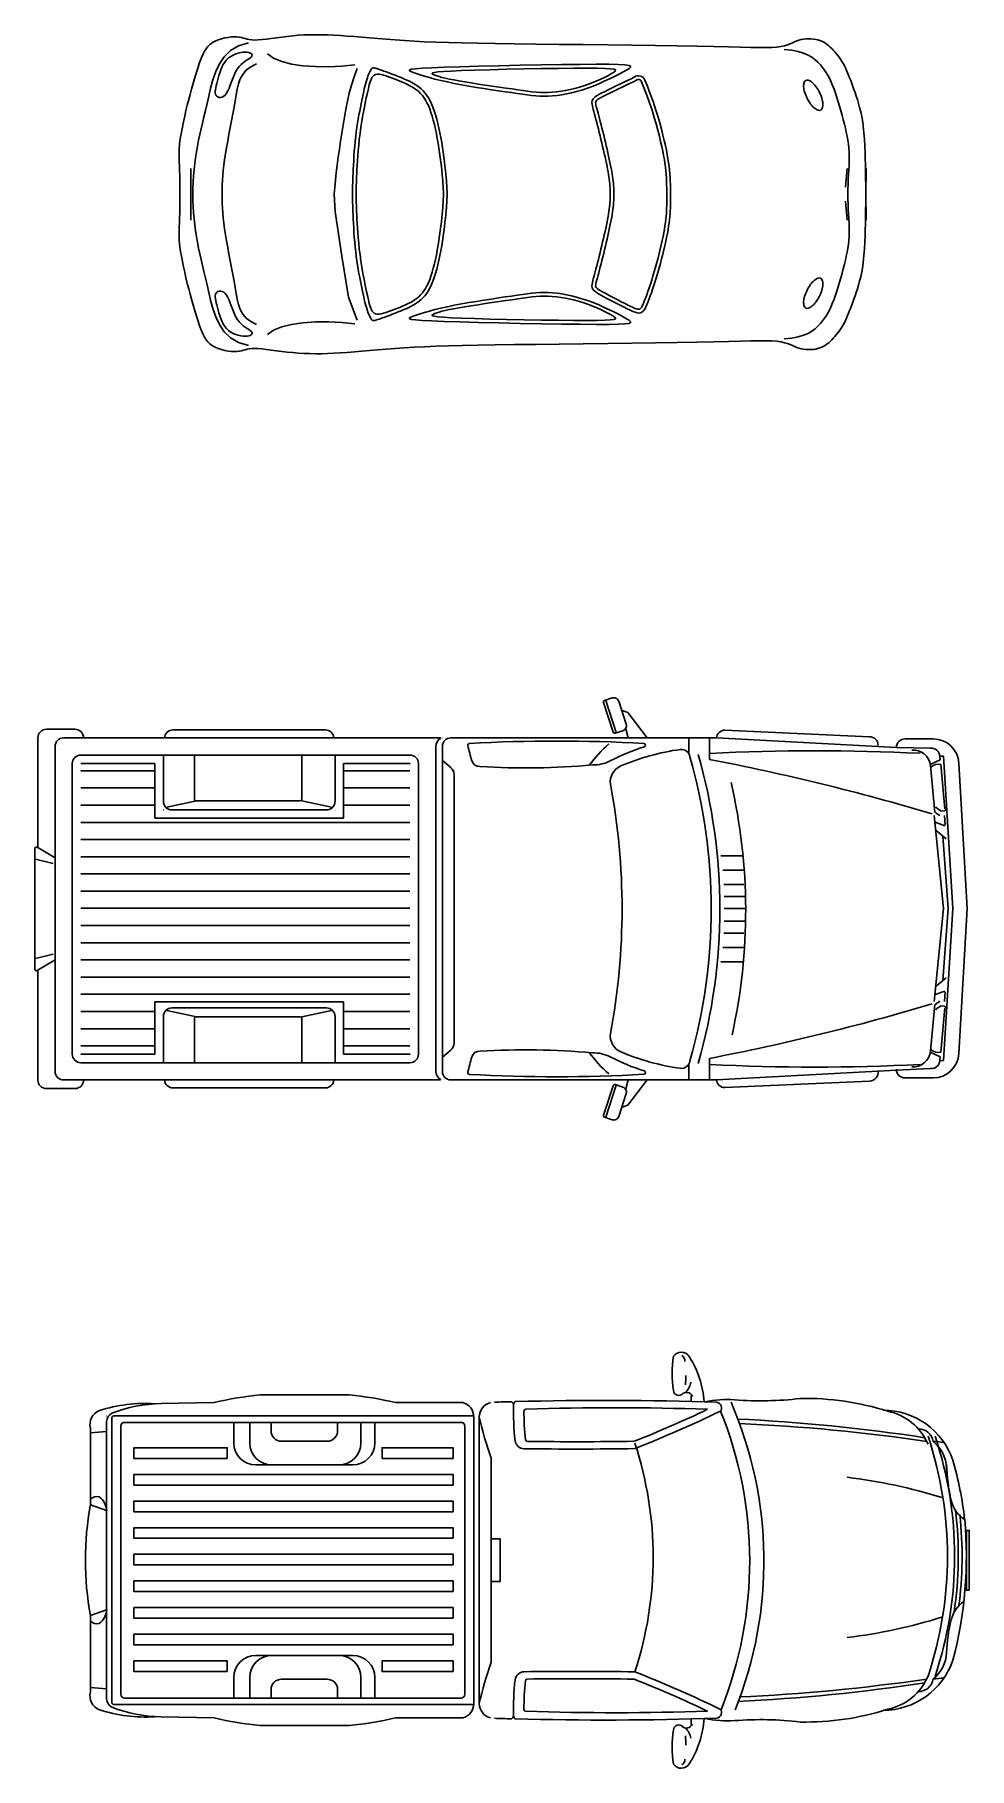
# Model space of a CAD drawing. Extents: x 26.77 to 31.84, y -78.43 to -69.01.
import ezdxf

# ---------------------------------------------------------------- set-up
doc = ezdxf.new("R2010")
doc.units = 0
doc.layers.get('0').update_dxf_attribs({"linetype": 'CONTINUOUS'})

# ---------------------------------------------------------------- blocks, each defined once
blk = doc.blocks.new('*X1')
at = {"color": 0}
for p, q in [((347.25, 34), (351.11, 34)), ((362.09, 34), (366.39, 34)), ((347.25, 33), (351.11, 33)), ((362.09, 33), (366.39, 33)), ((347.25, 32), (351.11, 32)), ((362.09, 32), (366.39, 32)), ((347.25, 31), (366.39, 31)), ((347.25, 30), (366.39, 30)), ((347.25, 29), (366.39, 29)), ((347.25, 28), (366.39, 28)), ((347.25, 27), (366.39, 27)), ((347.25, 26), (366.39, 26)), ((347.25, 25), (366.39, 25)), ((347.25, 24), (366.39, 24)), ((347.25, 23), (366.39, 23)), ((347.25, 22), (366.39, 22)), ((347.25, 21), (366.39, 21)), ((347.25, 20), (351.11, 20)), ((362.09, 20), (366.39, 20)), ((347.25, 19), (351.11, 19)), ((362.09, 19), (366.39, 19)), ((347.25, 18), (351.11, 18)), ((362.09, 18), (366.39, 18))]:
    blk.add_line(p, q, dxfattribs=at)

msp = doc.modelspace()

# ---------------------------------------------------------------- linework, layer by layer
at = {"color": 0, "linetype": 'CONTINUOUS'}
for p, q in [((27.6138, -69.735), (27.6138, -69.8755)), ((31.168, -69.8372), (31.1787, -69.735)), ((27.6138, -70.016), (27.6138, -69.8755)), ((28.3977, -69.97), (28.3926, -69.8755)), ((28.4333, -70.2127), (28.3977, -69.97)), ((31.168, -69.9138), (31.1787, -70.016)), ((28.469, -70.4355), (28.4333, -70.2127)), ((28.5165, -70.5594), (28.469, -70.4355))]:
    msp.add_line(p, q, dxfattribs=at)
at = {"color": 0}
for p, q in [((29.8604, -72.626), (29.9018, -72.6126)), ((29.9066, -72.7975), (29.8544, -72.6378)), ((29.8664, -72.6263), (29.9228, -72.7998)), ((29.9555, -72.681), (29.9866, -72.6913)), ((29.9866, -72.6913), (30.0914, -72.8296)), ((26.9839, -72.7823), (26.8291, -72.7823)), ((27.5161, -72.7854), (28.344, -72.7854)), ((29.9594, -72.7902), (29.9184, -72.8035)), ((29.9879, -72.8296), (29.9762, -72.7805)), ((31.2996, -72.8232), (30.5141, -72.7874)), ((26.7824, -72.829), (26.7824, -73.4259)), ((26.8758, -72.8758), (26.8758, -74.6411)), ((28.9686, -72.829), (26.9226, -72.829)), ((27.0307, -72.829), (27.0307, -72.829)), ((28.9432, -72.8758), (28.9432, -74.6411)), ((28.9686, -72.8322), (28.9686, -72.829)), ((28.9794, -72.8759), (28.9794, -74.641)), ((30.4676, -72.8291), (29.0261, -72.8291)), ((30.3176, -72.8291), (30.3176, -72.9166)), ((30.4295, -72.8291), (30.4295, -72.9463)), ((31.4456, -72.8814), (30.4676, -72.8291)), ((31.4456, -72.8814), (31.6313, -72.886)), ((31.4923, -72.8347), (31.6447, -72.8347)), ((31.7455, -72.8754), (31.7455, -72.8754)), ((26.9693, -72.9692), (26.9693, -74.5477)), ((28.803, -72.9225), (27.016, -72.9225)), ((27.4172, -72.9685), (27.016, -72.9685)), ((27.4172, -72.9685), (27.4172, -73.2664)), ((27.464, -72.9225), (27.464, -73.1737)), ((27.6325, -72.9225), (27.6325, -73.1627)), ((28.2155, -72.9225), (28.2155, -73.1627)), ((28.3964, -72.9225), (28.3964, -73.1737)), ((28.8037, -72.9685), (28.4431, -72.9685)), ((28.4431, -72.9685), (28.4431, -73.2664)), ((28.8498, -72.9692), (28.8498, -74.5477)), ((29.0263, -72.9922), (28.9794, -72.9529)), ((31.6536, -73.2342), (31.6302, -72.9799)), ((31.6332, -72.9721), (31.6839, -72.9487)), ((31.7015, -72.9294), (31.6821, -72.9282)), ((31.6839, -72.9487), (31.6821, -72.9282)), ((31.7082, -73.2151), (31.6861, -72.9748)), ((31.7015, -72.9294), (31.7514, -73.7558)), ((31.7845, -72.9667), (31.8305, -73.7558)), ((29.043, -74.4889), (29.043, -73.028)), ((27.6439, -73.1722), (27.4833, -73.2058)), ((28.2061, -73.172), (27.6325, -73.172)), ((28.2164, -73.1722), (28.377, -73.2058)), ((28.4431, -73.2664), (27.4172, -73.2664)), ((28.3497, -73.2204), (27.5107, -73.2204)), ((31.6496, -73.2507), (31.7005, -73.7558)), ((31.6893, -73.2267), (31.6643, -73.2113)), ((31.7051, -73.2252), (31.6893, -73.2267)), ((31.7057, -73.2504), (31.7106, -73.3028)), ((31.7092, -73.3067), (31.6563, -73.2874)), ((31.7158, -73.3782), (31.6605, -73.3332)), ((31.6984, -73.3634), (31.7271, -73.7558)), ((26.7652, -73.4321), (26.7652, -74.0848)), ((26.8758, -73.4813), (26.7793, -73.424)), ((26.8655, -73.5126), (26.77, -73.4882)), ((30.4913, -73.47), (30.6122, -73.47)), ((30.5032, -73.548), (30.6167, -73.548)), ((30.5075, -73.6259), (30.6167, -73.6259)), ((30.5097, -73.6918), (30.6258, -73.6918)), ((30.5097, -73.825), (30.6258, -73.825)), ((30.5104, -73.7558), (30.6267, -73.7558)), ((31.6496, -74.2608), (31.7005, -73.7558)), ((31.6984, -74.1481), (31.7271, -73.7558)), ((31.7015, -74.5821), (31.7514, -73.7558)), ((31.7845, -74.5448), (31.8305, -73.7558)), ((30.5075, -73.891), (30.6167, -73.891)), ((26.8655, -74.0043), (26.77, -74.0287)), ((30.5032, -73.9689), (30.6167, -73.9689)), ((26.8758, -74.0356), (26.7793, -74.0928)), ((26.7824, -74.091), (26.7824, -74.6878)), ((30.4913, -74.0468), (30.6122, -74.0468)), ((31.7092, -74.2048), (31.6563, -74.2241)), ((31.7158, -74.1333), (31.6605, -74.1783)), ((31.7057, -74.2611), (31.7106, -74.2087)), ((28.4431, -74.2628), (27.4172, -74.2628)), ((27.4172, -74.5484), (27.4172, -74.2628)), ((27.6439, -74.3446), (27.4833, -74.311)), ((28.3497, -74.2964), (27.5107, -74.2964)), ((28.2164, -74.3446), (28.377, -74.311)), ((28.4431, -74.5484), (28.4431, -74.2628)), ((31.6536, -74.2774), (31.6302, -74.5316)), ((31.6893, -74.2848), (31.6643, -74.3002)), ((31.7082, -74.2964), (31.6861, -74.5367)), ((31.7051, -74.2863), (31.6893, -74.2848)), ((27.464, -74.5944), (27.464, -74.3431)), ((28.2061, -74.3448), (27.6325, -74.3448)), ((27.6325, -74.5944), (27.6325, -74.3542)), ((28.2155, -74.5944), (28.2155, -74.3542)), ((28.3964, -74.5944), (28.3964, -74.3431)), ((27.4172, -74.5484), (27.016, -74.5484)), ((28.803, -74.5944), (27.016, -74.5944)), ((28.8037, -74.5484), (28.4431, -74.5484)), ((29.0263, -74.5247), (28.9794, -74.564)), ((29.0263, -74.5247), (28.9794, -74.564)), ((30.4295, -74.6877), (30.4295, -74.5706)), ((31.6332, -74.5394), (31.6839, -74.5628)), ((31.6839, -74.5628), (31.6821, -74.5833)), ((31.7015, -74.5821), (31.6821, -74.5833)), ((28.9686, -74.6878), (26.9226, -74.6878)), ((27.0307, -74.6878), (27.0307, -74.6878)), ((28.9686, -74.6847), (28.9686, -74.6878)), ((30.4676, -74.6877), (29.0261, -74.6877)), ((29.9879, -74.6872), (29.9762, -74.7363)), ((29.9866, -74.8255), (30.0914, -74.6872)), ((30.3176, -74.6877), (30.3176, -74.6002)), ((31.4458, -74.634), (30.4676, -74.6877)), ((31.4458, -74.634), (31.6313, -74.6255)), ((31.4923, -74.6768), (31.6447, -74.6768)), ((26.9839, -74.7345), (26.8291, -74.7345)), ((27.5161, -74.7314), (28.344, -74.7314)), ((29.9066, -74.7193), (29.8544, -74.879)), ((29.8664, -74.8906), (29.9228, -74.717)), ((29.9594, -74.7267), (29.9184, -74.7134)), ((31.2996, -74.6937), (30.5141, -74.7294)), ((29.9555, -74.8359), (29.9866, -74.8255)), ((29.8604, -74.8908), (29.9018, -74.9042)), ((27.7399, -76.441), (27.4514, -76.4462)), ((28.4734, -76.3994), (27.9906, -76.3994)), ((29.0899, -76.441), (28.7241, -76.441)), ((27.1561, -78.0509), (27.1561, -76.5416)), ((27.1851, -78.0711), (27.1851, -76.5233)), ((29.1498, -76.5133), (27.1951, -76.5133)), ((27.2331, -78.0261), (27.2331, -76.5675)), ((29.0811, -76.5482), (27.2531, -76.5482)), ((27.8467, -76.5485), (27.8467, -76.6597)), ((27.9338, -76.5485), (27.9338, -76.6597)), ((28.049, -76.5494), (28.049, -76.5942)), ((28.4101, -76.5942), (28.4101, -76.5494)), ((28.5366, -76.6597), (28.5366, -76.5485)), ((28.6124, -76.6597), (28.6124, -76.5485)), ((29.1011, -78.0261), (29.1011, -76.5682)), ((29.1498, -78.0829), (29.1498, -76.5133)), ((29.1799, -78.0759), (29.1799, -76.5185)), ((27.0677, -76.997), (27.0677, -76.5808)), ((27.1561, -76.5976), (27.0677, -76.6043)), ((28.1056, -76.6508), (28.3535, -76.6508)), ((27.9667, -76.7797), (28.4924, -76.7797)), ((27.1561, -77.0271), (27.0677, -76.997)), ((27.1561, -77.5665), (27.0677, -77.5966)), ((27.0677, -78.0136), (27.0677, -77.5966)), ((27.9667, -77.8147), (28.4924, -77.8147)), ((27.8467, -78.0459), (27.8467, -77.9347)), ((27.9338, -78.0459), (27.9338, -77.9347)), ((28.1056, -77.9436), (28.3535, -77.9436)), ((28.5366, -77.9347), (28.5366, -78.0459)), ((28.6124, -77.9347), (28.6124, -78.0459)), ((27.1561, -77.996), (27.0677, -77.9893)), ((29.1498, -78.0811), (27.1951, -78.0811)), ((29.0811, -78.0461), (27.2531, -78.0461)), ((28.049, -78.0449), (28.049, -78.0002)), ((28.4101, -78.0002), (28.4101, -78.0449)), ((27.7399, -78.1534), (27.4514, -78.1482)), ((29.0899, -78.1534), (28.7241, -78.1534)), ((28.4734, -78.195), (27.9906, -78.195))]:
    msp.add_line(p, q, dxfattribs=at)
at = {"color": 0, "linetype": 'CONTINUOUS'}
for points in [[(31.2803, -69.735), (31.2797, -69.8852), (31.278, -70.0053), (31.2753, -70.0995), (31.2717, -70.1718), (31.2675, -70.2263), (31.2626, -70.267), (31.2572, -70.2981), (31.2515, -70.3237), (31.2456, -70.347), (31.2396, -70.3689), (31.2334, -70.3896), (31.2272, -70.409), (31.221, -70.4274), (31.2148, -70.4449), (31.2087, -70.4615), (31.2028, -70.4774), (31.1971, -70.4927), (31.1915, -70.5075), (31.186, -70.5216), (31.1804, -70.5353), (31.1747, -70.5485), (31.1689, -70.5612), (31.1628, -70.5736), (31.1563, -70.5855), (31.1495, -70.5971), (31.1423, -70.6084), (31.1348, -70.6192), (31.127, -70.6296), (31.119, -70.6396), (31.1109, -70.6492), (31.1026, -70.6582), (31.0943, -70.6668), (31.086, -70.6749), (31.0776, -70.6824), (31.0689, -70.6893), (31.06, -70.6956), (31.0506, -70.7012), (31.0408, -70.7062), (31.0303, -70.7104), (31.019, -70.7139), (31.007, -70.7166), (30.9944, -70.7186), (30.9813, -70.7197), (30.968, -70.7199), (30.9546, -70.7193), (30.9414, -70.7178), (30.9285, -70.7154), (30.9161, -70.7121), (30.9044, -70.7079), (30.8928, -70.703), (30.8809, -70.6977), (30.868, -70.6923), (30.8536, -70.687), (30.8372, -70.6822), (30.8181, -70.678), (30.7959, -70.6748), (30.7698, -70.6728), (30.7386, -70.6718), (30.7007, -70.6717), (30.6548, -70.6724), (30.5994, -70.6737), (30.5331, -70.6753), (30.4544, -70.6772), (30.362, -70.6792), (30.255, -70.6811), (30.1363, -70.6829), (30.0093, -70.6847), (29.8774, -70.6864), (29.7441, -70.6881), (29.6129, -70.6897), (29.4872, -70.6913), (29.3705, -70.6929), (29.2654, -70.6945), (29.1716, -70.6962), (29.0876, -70.6979), (29.0124, -70.6998), (28.9446, -70.7019), (28.8829, -70.7043), (28.8261, -70.7069), (28.773, -70.7099), (28.7225, -70.7133), (28.6742, -70.717), (28.6281, -70.7208), (28.5841, -70.7246), (28.5419, -70.7283), (28.5016, -70.7318), (28.4629, -70.7349), (28.4258, -70.7376), (28.3901, -70.7397), (28.3556, -70.7412), (28.3223, -70.742), (28.2899, -70.7422), (28.2583, -70.7418), (28.2273, -70.7407), (28.1967, -70.7389), (28.1664, -70.7364), (28.1363, -70.7332), (28.1067, -70.7295), (28.0779, -70.7257), (28.0503, -70.722), (28.0244, -70.7186), (28.0004, -70.7158), (27.9788, -70.7139), (27.9599, -70.7132), (27.9439, -70.7137), (27.9304, -70.7154), (27.9187, -70.7178), (27.9081, -70.7207), (27.8979, -70.7237), (27.8876, -70.7265), (27.8764, -70.7288), (27.8638, -70.7302), (27.8491, -70.7306), (27.8329, -70.7298), (27.8155, -70.7277), (27.7975, -70.7245), (27.7795, -70.72), (27.7619, -70.7142), (27.7454, -70.7072), (27.7303, -70.6989), (27.7172, -70.6892), (27.7058, -70.6783), (27.696, -70.666), (27.6873, -70.6524), (27.6795, -70.6375), (27.6724, -70.6213), (27.6657, -70.6038), (27.6591, -70.585), (27.6523, -70.5648), (27.6453, -70.5434), (27.6383, -70.5207), (27.6311, -70.4967), (27.6238, -70.4716), (27.6164, -70.4453), (27.609, -70.4179), (27.6016, -70.3893), (27.5942, -70.3598), (27.587, -70.3296), (27.58, -70.2994), (27.5734, -70.2695), (27.5674, -70.2406), (27.5621, -70.213), (27.5576, -70.1874), (27.5541, -70.1641), (27.5516, -70.1434), (27.5501, -70.1248), (27.5494, -70.1073), (27.5494, -70.09), (27.5497, -70.0721), (27.5504, -70.0527), (27.5512, -70.0309), (27.5521, -70.0058), (27.5527, -69.9769), (27.5532, -69.945), (27.5535, -69.9109), (27.5536, -69.8759), (27.5535, -69.8408), (27.5532, -69.8067), (27.5527, -69.7747), (27.5521, -69.7458), (27.5513, -69.7207), (27.5505, -69.6988), (27.5498, -69.6794), (27.5494, -69.6614), (27.5495, -69.6441), (27.5502, -69.6265), (27.5517, -69.6078), (27.5541, -69.5871), (27.5576, -69.5637), (27.5621, -69.5381), (27.5674, -69.5105), (27.5734, -69.4815), (27.58, -69.4517), (27.587, -69.4214), (27.5942, -69.3913), (27.6016, -69.3617), (27.609, -69.3332), (27.6164, -69.3057), (27.6238, -69.2794), (27.6311, -69.2543), (27.6383, -69.2304), (27.6453, -69.2077), (27.6523, -69.1862), (27.6591, -69.1661), (27.6657, -69.1472), (27.6724, -69.1297), (27.6795, -69.1135), (27.6873, -69.0986), (27.696, -69.085), (27.7058, -69.0728), (27.7172, -69.0618), (27.7303, -69.0522), (27.7454, -69.0438), (27.7619, -69.0368), (27.7795, -69.0311), (27.7975, -69.0266), (27.8155, -69.0233), (27.8329, -69.0213), (27.8491, -69.0205), (27.8638, -69.0208), (27.8764, -69.0222), (27.8876, -69.0245), (27.8979, -69.0273), (27.9081, -69.0303), (27.9187, -69.0332), (27.9304, -69.0356), (27.9439, -69.0373), (27.9599, -69.0379), (27.9788, -69.0371), (28.0004, -69.0352), (28.0244, -69.0324), (28.0503, -69.0291), (28.0779, -69.0253), (28.1067, -69.0215), (28.1363, -69.0179), (28.1664, -69.0147), (28.1967, -69.0122), (28.2273, -69.0104), (28.2583, -69.0092), (28.2899, -69.0088), (28.3223, -69.009), (28.3556, -69.0099), (28.3901, -69.0113), (28.4258, -69.0134), (28.4629, -69.0161), (28.5016, -69.0193), (28.5419, -69.0227), (28.5841, -69.0265), (28.6281, -69.0303), (28.6742, -69.0341), (28.7225, -69.0377), (28.773, -69.0411), (28.8261, -69.0441), (28.8829, -69.0468), (28.9446, -69.0491), (29.0124, -69.0512), (29.0876, -69.0531), (29.1716, -69.0549), (29.2654, -69.0565), (29.3705, -69.0581), (29.4872, -69.0597), (29.6129, -69.0613), (29.7441, -69.063), (29.8774, -69.0646), (30.0093, -69.0663), (30.1363, -69.0681), (30.255, -69.0699), (30.362, -69.0719), (30.4544, -69.0738), (30.5331, -69.0757), (30.5994, -69.0774), (30.6548, -69.0786), (30.7007, -69.0793), (30.7386, -69.0792), (30.7698, -69.0783), (30.7959, -69.0762), (30.8181, -69.073), (30.8372, -69.0689), (30.8536, -69.064), (30.868, -69.0587), (30.8809, -69.0533), (30.8928, -69.048), (30.9044, -69.0431), (30.9161, -69.0389), (30.9285, -69.0356), (30.9414, -69.0332), (30.9546, -69.0317), (30.968, -69.0311), (30.9813, -69.0314), (30.9944, -69.0325), (31.007, -69.0344), (31.019, -69.0371), (31.0303, -69.0406), (31.0408, -69.0449), (31.0506, -69.0498), (31.06, -69.0555), (31.0689, -69.0618), (31.0776, -69.0687), (31.086, -69.0762), (31.0943, -69.0842), (31.1026, -69.0928), (31.1109, -69.1019), (31.119, -69.1114), (31.127, -69.1214), (31.1348, -69.1318), (31.1423, -69.1427), (31.1495, -69.1539), (31.1563, -69.1655), (31.1628, -69.1775), (31.1689, -69.1898), (31.1747, -69.2026), (31.1804, -69.2157), (31.186, -69.2294), (31.1915, -69.2436), (31.1971, -69.2583), (31.2028, -69.2736), (31.2087, -69.2895), (31.2148, -69.3061), (31.221, -69.3236), (31.2272, -69.342), (31.2334, -69.3615), (31.2396, -69.3821), (31.2456, -69.4041), (31.2515, -69.4274), (31.2572, -69.4529), (31.2626, -69.484), (31.2675, -69.5248), (31.2717, -69.5792), (31.2753, -69.6515), (31.278, -69.7457), (31.2797, -69.8659), (31.2803, -70.016)], [(27.9268, -69.0529), (27.8727, -69.0696), (27.8292, -69.0954), (27.795, -69.1285), (27.7685, -69.1672), (27.7482, -69.2097), (27.7329, -69.2543), (27.7209, -69.299), (27.7108, -69.3423), (27.7015, -69.3826), (27.6926, -69.4202), (27.6843, -69.4554), (27.6764, -69.4888), (27.6689, -69.5208), (27.662, -69.552), (27.6555, -69.5828), (27.6495, -69.6137), (27.644, -69.6451), (27.6391, -69.6771), (27.6347, -69.7095), (27.631, -69.7422), (27.628, -69.7753), (27.6258, -69.8086), (27.6245, -69.842), (27.624, -69.8755), (27.6245, -69.909), (27.6258, -69.9425), (27.628, -69.9758), (27.631, -70.0088), (27.6347, -70.0416), (27.6391, -70.074), (27.644, -70.1059), (27.6495, -70.1373), (27.6555, -70.1683), (27.662, -70.1991), (27.6689, -70.2302), (27.6764, -70.2623), (27.6843, -70.2956), (27.6926, -70.3309), (27.7015, -70.3684), (27.7108, -70.4087), (27.7209, -70.452), (27.7329, -70.4968), (27.7482, -70.5413), (27.7685, -70.5838), (27.795, -70.6225), (27.8292, -70.6556), (27.8727, -70.6814), (27.9268, -70.6981)], [(28.5046, -69.1719), (28.4325, -69.1793), (28.3602, -69.1828), (28.2895, -69.1822), (28.2224, -69.1774), (28.1609, -69.1682), (28.107, -69.1545), (28.0625, -69.1359), (28.0294, -69.1124)], [(30.8357, -69.0894), (30.8766, -69.0935), (30.9115, -69.1001), (30.9411, -69.1089), (30.9659, -69.1195), (30.9869, -69.1316), (31.0045, -69.1448), (31.0195, -69.1588), (31.0327, -69.1731), (31.0446, -69.1875), (31.0554, -69.2021), (31.0653, -69.2171), (31.0745, -69.2327), (31.0831, -69.2491), (31.0912, -69.2665), (31.0991, -69.2851), (31.1068, -69.3051), (31.1144, -69.3265), (31.122, -69.3493), (31.1295, -69.373), (31.1368, -69.3974), (31.1438, -69.422), (31.1506, -69.4466), (31.157, -69.4709), (31.1629, -69.4945), (31.1684, -69.5172), (31.1734, -69.5391), (31.1778, -69.5606), (31.1815, -69.5818), (31.1846, -69.603), (31.187, -69.6244), (31.1885, -69.6464), (31.1892, -69.669), (31.1891, -69.6927), (31.1883, -69.7172), (31.1871, -69.7424), (31.1856, -69.7683), (31.184, -69.7947), (31.1827, -69.8214), (31.1817, -69.8484), (31.1813, -69.8755), (31.1817, -69.9026), (31.1827, -69.9296), (31.184, -69.9564), (31.1856, -69.9827), (31.1871, -70.0086), (31.1883, -70.0339), (31.1891, -70.0584), (31.1892, -70.082), (31.1885, -70.1047), (31.187, -70.1266), (31.1846, -70.1481), (31.1815, -70.1693), (31.1778, -70.1905), (31.1734, -70.2119), (31.1684, -70.2339), (31.1629, -70.2565), (31.157, -70.2801), (31.1506, -70.3044), (31.1438, -70.329), (31.1368, -70.3537), (31.1295, -70.378), (31.122, -70.4017), (31.1144, -70.4245), (31.1068, -70.446), (31.0991, -70.466), (31.0912, -70.4846), (31.0831, -70.502), (31.0745, -70.5184), (31.0653, -70.534), (31.0554, -70.549), (31.0446, -70.5636), (31.0327, -70.578), (31.0195, -70.5923), (31.0045, -70.6062), (30.9869, -70.6194), (30.9659, -70.6315), (30.9411, -70.6422), (30.9115, -70.651), (30.8766, -70.6576), (30.8357, -70.6616)], [(27.97, -69.1669), (27.9383, -69.1833), (27.9138, -69.2025), (27.8954, -69.2244), (27.882, -69.2488), (27.8722, -69.2756), (27.8651, -69.3046), (27.8595, -69.3357), (27.8541, -69.3687), (27.8482, -69.4034), (27.8416, -69.4394), (27.8346, -69.4762), (27.8275, -69.5133), (27.8204, -69.5502), (27.8135, -69.5866), (27.8071, -69.6219), (27.8015, -69.6557), (27.7967, -69.6875), (27.7927, -69.7176), (27.7895, -69.7463), (27.7871, -69.7736), (27.7852, -69.8), (27.784, -69.8256), (27.7834, -69.8507), (27.7832, -69.8755), (27.7834, -69.9004), (27.784, -69.9255), (27.7852, -69.9511), (27.7871, -69.9774), (27.7895, -70.0048), (27.7927, -70.0334), (27.7967, -70.0635), (27.8015, -70.0954), (27.8071, -70.1292), (27.8135, -70.1644), (27.8204, -70.2008), (27.8275, -70.2378), (27.8346, -70.2749), (27.8416, -70.3117), (27.8482, -70.3476), (27.8541, -70.3823), (27.8595, -70.4153), (27.8651, -70.4464), (27.8722, -70.4754), (27.882, -70.5023), (27.8954, -70.5267), (27.9138, -70.5486), (27.9383, -70.5678), (27.97, -70.5841)], [(28.5165, -69.1917), (28.5, -69.2376), (28.486, -69.2825), (28.474, -69.3267), (28.4638, -69.3703), (28.455, -69.4136), (28.4472, -69.4567), (28.4401, -69.4999), (28.4333, -69.5433), (28.4267, -69.5871), (28.4202, -69.6311), (28.414, -69.6747), (28.4082, -69.7176), (28.403, -69.7596), (28.3986, -69.8001), (28.3951, -69.8389), (28.3926, -69.8755)], [(28.5046, -70.5792), (28.4325, -70.5718), (28.3602, -70.5683), (28.2895, -70.5688), (28.2224, -70.5736), (28.1609, -70.5828), (28.107, -70.5966), (28.0625, -70.6151), (28.0294, -70.6386)]]:
    msp.add_lwpolyline(points, dxfattribs=at)
for points in [[(27.7581, -69.2602), (27.7545, -69.2736), (27.7513, -69.286), (27.7486, -69.2974), (27.7467, -69.3078), (27.7457, -69.3171), (27.7458, -69.3253), (27.7472, -69.3325), (27.7501, -69.3386), (27.7546, -69.3436), (27.7605, -69.3473), (27.7674, -69.3493), (27.7751, -69.3495), (27.7833, -69.3477), (27.7916, -69.3435), (27.7998, -69.3367), (27.8076, -69.3271), (27.8147, -69.3145), (27.8213, -69.2995), (27.8277, -69.2827), (27.8341, -69.2648), (27.8407, -69.2465), (27.848, -69.2285), (27.856, -69.2114), (27.865, -69.1958), (27.8752, -69.1823), (27.8863, -69.1708), (27.8976, -69.1611), (27.9088, -69.1528), (27.9194, -69.1457), (27.9288, -69.1395), (27.9366, -69.134), (27.9422, -69.1289), (27.9454, -69.1241), (27.9462, -69.1195), (27.9446, -69.1153), (27.941, -69.1116), (27.9354, -69.1085), (27.928, -69.1062), (27.919, -69.1047), (27.9086, -69.1042), (27.8968, -69.1047), (27.8842, -69.1064), (27.8709, -69.1094), (27.8573, -69.1137), (27.8439, -69.1193), (27.8309, -69.1265), (27.8187, -69.1351), (27.8076, -69.1455), (27.7979, -69.1574), (27.7895, -69.1707), (27.7823, -69.185), (27.7761, -69.2), (27.7708, -69.2154), (27.7661, -69.2308), (27.7619, -69.2458)], [(28.5651, -69.2648), (28.5617, -69.2768), (28.5585, -69.2896), (28.5553, -69.3033), (28.552, -69.3178), (28.5488, -69.3332), (28.5454, -69.3495), (28.5419, -69.3667), (28.5383, -69.3848), (28.5345, -69.4039), (28.5306, -69.4238), (28.5266, -69.4447), (28.5227, -69.4665), (28.5189, -69.4891), (28.5152, -69.5126), (28.5117, -69.537), (28.5086, -69.5623), (28.5058, -69.5884), (28.5033, -69.6149), (28.5012, -69.6415), (28.4994, -69.6678), (28.4978, -69.6934), (28.4964, -69.7179), (28.4953, -69.7409), (28.4943, -69.7621), (28.4935, -69.7812), (28.4928, -69.7983), (28.4923, -69.8138), (28.4918, -69.8278), (28.4915, -69.8407), (28.4913, -69.8528), (28.4912, -69.8643), (28.4911, -69.8755), (28.4912, -69.8868), (28.4913, -69.8983), (28.4915, -69.9103), (28.4918, -69.9233), (28.4923, -69.9373), (28.4928, -69.9527), (28.4935, -69.9698), (28.4943, -69.9889), (28.4953, -70.0101), (28.4964, -70.0332), (28.4978, -70.0577), (28.4994, -70.0833), (28.5012, -70.1096), (28.5033, -70.1362), (28.5058, -70.1627), (28.5086, -70.1887), (28.5117, -70.214), (28.5152, -70.2384), (28.5189, -70.2619), (28.5227, -70.2846), (28.5266, -70.3063), (28.5306, -70.3272), (28.5345, -70.3472), (28.5383, -70.3662), (28.5419, -70.3843), (28.5454, -70.4015), (28.5488, -70.4178), (28.552, -70.4332), (28.5553, -70.4477), (28.5585, -70.4614), (28.5617, -70.4742), (28.5651, -70.4862), (28.5684, -70.4974), (28.5719, -70.5077), (28.5753, -70.5172), (28.5787, -70.5258), (28.5821, -70.5335), (28.5852, -70.5403), (28.5883, -70.5462), (28.591, -70.5512), (28.5936, -70.5552), (28.5962, -70.5582), (28.599, -70.5604), (28.6025, -70.5615), (28.6067, -70.5618), (28.612, -70.5611), (28.6187, -70.5596), (28.6271, -70.5571), (28.6373, -70.5538), (28.6491, -70.5497), (28.6623, -70.5449), (28.6766, -70.5396), (28.6918, -70.5338), (28.7075, -70.5278), (28.7235, -70.5215), (28.7394, -70.5152), (28.7552, -70.5088), (28.7707, -70.5024), (28.7857, -70.4959), (28.8003, -70.489), (28.8144, -70.4818), (28.828, -70.4742), (28.8409, -70.4659), (28.8532, -70.457), (28.8647, -70.4473), (28.8755, -70.4367), (28.8857, -70.4251), (28.8952, -70.4124), (28.9042, -70.3985), (28.9127, -70.3832), (28.9208, -70.3664), (28.9284, -70.348), (28.9356, -70.328), (28.9425, -70.3065), (28.949, -70.2837), (28.9551, -70.2597), (28.9609, -70.2348), (28.9663, -70.2092), (28.9713, -70.183), (28.9759, -70.1565), (28.9802, -70.1299), (28.9841, -70.1034), (28.9876, -70.0774), (28.9908, -70.0522), (28.9936, -70.0281), (28.9961, -70.0055), (28.9982, -69.9846), (29, -69.9658), (29.0014, -69.9493), (29.0026, -69.9348), (29.0034, -69.9222), (29.0041, -69.9111), (29.0045, -69.9011), (29.0048, -69.8921), (29.0049, -69.8837), (29.0049, -69.8755), (29.0049, -69.8674), (29.0048, -69.8589), (29.0045, -69.8499), (29.0041, -69.84), (29.0034, -69.8288), (29.0026, -69.8162), (29.0014, -69.8018), (29, -69.7852), (28.9982, -69.7664), (28.9961, -69.7456), (28.9936, -69.7229), (28.9908, -69.6988), (28.9876, -69.6736), (28.9841, -69.6476), (28.9802, -69.6212), (28.9759, -69.5945), (28.9713, -69.568), (28.9663, -69.5418), (28.9609, -69.5162), (28.9551, -69.4913), (28.949, -69.4674), (28.9425, -69.4445), (28.9356, -69.423), (28.9284, -69.403), (28.9208, -69.3846), (28.9127, -69.3679), (28.9042, -69.3526), (28.8952, -69.3386), (28.8857, -69.3259), (28.8755, -69.3143), (28.8647, -69.3037), (28.8532, -69.294), (28.8409, -69.2851), (28.828, -69.2769), (28.8144, -69.2692), (28.8003, -69.262), (28.7857, -69.2552), (28.7707, -69.2486), (28.7552, -69.2422), (28.7394, -69.2359), (28.7235, -69.2295), (28.7075, -69.2233), (28.6918, -69.2172), (28.6766, -69.2115), (28.6623, -69.2062), (28.6491, -69.2014), (28.6373, -69.1973), (28.6271, -69.1939), (28.6187, -69.1915), (28.612, -69.1899), (28.6067, -69.1892), (28.6025, -69.1895), (28.599, -69.1907), (28.5962, -69.1928), (28.5936, -69.1958), (28.591, -69.1998), (28.5883, -69.2048), (28.5852, -69.2107), (28.5821, -69.2175), (28.5787, -69.2252), (28.5753, -69.2338), (28.5719, -69.2433), (28.5684, -69.2536)], [(28.5776, -69.3018), (28.5721, -69.3254), (28.5663, -69.3521), (28.5602, -69.3814), (28.5541, -69.4126), (28.5481, -69.4452), (28.5424, -69.4786), (28.5371, -69.5121), (28.5323, -69.5453), (28.5283, -69.5776), (28.5249, -69.6087), (28.5221, -69.6386), (28.5198, -69.667), (28.5179, -69.6938), (28.5165, -69.7189), (28.5153, -69.742), (28.5143, -69.7631), (28.5135, -69.782), (28.5128, -69.799), (28.5122, -69.8143), (28.5118, -69.8282), (28.5115, -69.841), (28.5113, -69.853), (28.5112, -69.8644), (28.5111, -69.8755), (28.5112, -69.8867), (28.5113, -69.8981), (28.5115, -69.91), (28.5118, -69.9228), (28.5122, -69.9368), (28.5128, -69.9521), (28.5135, -69.969), (28.5143, -69.988), (28.5153, -70.009), (28.5165, -70.0322), (28.5179, -70.0572), (28.5198, -70.0841), (28.5221, -70.1125), (28.5249, -70.1423), (28.5283, -70.1735), (28.5323, -70.2057), (28.5371, -70.2389), (28.5424, -70.2725), (28.5481, -70.3058), (28.5541, -70.3384), (28.5602, -70.3696), (28.5663, -70.3989), (28.5721, -70.4256), (28.5776, -70.4492), (28.5826, -70.4692), (28.5874, -70.4858), (28.5921, -70.4991), (28.5972, -70.5096), (28.6027, -70.5173), (28.6091, -70.5227), (28.6165, -70.5259), (28.6252, -70.5272), (28.6354, -70.5269), (28.647, -70.5252), (28.6597, -70.5222), (28.6734, -70.5182), (28.6877, -70.5135), (28.7025, -70.5081), (28.7176, -70.5024), (28.7326, -70.4964), (28.7475, -70.4904), (28.7621, -70.4844), (28.7764, -70.4782), (28.7902, -70.4717), (28.8036, -70.4649), (28.8164, -70.4577), (28.8287, -70.45), (28.8402, -70.4417), (28.851, -70.4326), (28.8611, -70.4228), (28.8706, -70.412), (28.8796, -70.4001), (28.888, -70.3871), (28.8959, -70.3726), (28.9034, -70.3567), (28.9106, -70.3392), (28.9174, -70.32), (28.9239, -70.2992), (28.9302, -70.277), (28.9361, -70.2537), (28.9416, -70.2295), (28.9469, -70.2044), (28.9518, -70.1787), (28.9563, -70.1527), (28.9605, -70.1265), (28.9644, -70.1003), (28.9678, -70.0747), (28.971, -70.0498), (28.9738, -70.026), (28.9762, -70.0036), (28.9783, -69.9829), (28.9801, -69.9643), (28.9815, -69.948), (28.9826, -69.9338), (28.9835, -69.9213), (28.9841, -69.9104), (28.9845, -69.9006), (28.9848, -69.8918), (28.9849, -69.8835), (28.9849, -69.8755), (28.9849, -69.8676), (28.9848, -69.8593), (28.9845, -69.8504), (28.9841, -69.8407), (28.9835, -69.8297), (28.9826, -69.8173), (28.9815, -69.803), (28.9801, -69.7867), (28.9783, -69.7681), (28.9762, -69.7475), (28.9738, -69.7251), (28.971, -69.7013), (28.9678, -69.6764), (28.9644, -69.6507), (28.9605, -69.6246), (28.9563, -69.5984), (28.9518, -69.5723), (28.9469, -69.5467), (28.9416, -69.5216), (28.9361, -69.4973), (28.9302, -69.474), (28.9239, -69.4519), (28.9174, -69.4311), (28.9106, -69.4119), (28.9034, -69.3943), (28.8959, -69.3784), (28.888, -69.364), (28.8796, -69.3509), (28.8706, -69.339), (28.8611, -69.3282), (28.851, -69.3184), (28.8402, -69.3094), (28.8287, -69.3011), (28.8164, -69.2933), (28.8036, -69.2861), (28.7902, -69.2793), (28.7764, -69.2729), (28.7621, -69.2667), (28.7475, -69.2606), (28.7326, -69.2546), (28.7176, -69.2487), (28.7025, -69.2429), (28.6877, -69.2376), (28.6734, -69.2328), (28.6597, -69.2288), (28.647, -69.2259), (28.6354, -69.2241), (28.6252, -69.2238), (28.6165, -69.2251), (28.6091, -69.2283), (28.6027, -69.2337), (28.5972, -69.2415), (28.5921, -69.2519), (28.5874, -69.2653), (28.5826, -69.2818)], [(28.9883, -69.1856), (29.0747, -69.1829), (29.1756, -69.1802), (29.2862, -69.1777), (29.4016, -69.1753), (29.517, -69.1733), (29.6277, -69.1716), (29.7286, -69.1705), (29.8152, -69.1699), (29.8835, -69.1699), (29.9345, -69.1708), (29.97, -69.1726), (29.9918, -69.1755), (30.0018, -69.1797), (30.002, -69.1852), (29.9942, -69.1922), (29.9802, -69.2008), (29.9618, -69.2112), (29.9398, -69.2229), (29.9148, -69.2356), (29.8875, -69.2489), (29.8584, -69.2623), (29.8283, -69.2755), (29.7977, -69.2879), (29.7673, -69.2994), (29.7377, -69.3094), (29.7088, -69.3179), (29.6808, -69.3252), (29.6537, -69.3311), (29.6275, -69.3357), (29.6022, -69.3392), (29.5778, -69.3416), (29.5543, -69.3429), (29.5317, -69.3432), (29.5096, -69.3426), (29.4873, -69.3411), (29.4643, -69.3389), (29.4402, -69.336), (29.4143, -69.3324), (29.3861, -69.3283), (29.3552, -69.3237), (29.321, -69.3187), (29.2842, -69.3134), (29.2454, -69.3076), (29.2052, -69.3015), (29.1643, -69.295), (29.1233, -69.2882), (29.083, -69.281), (29.0439, -69.2736), (29.0067, -69.2658), (28.9717, -69.2579), (28.9391, -69.2499), (28.9092, -69.242), (28.8822, -69.2344), (28.8582, -69.2272), (28.8377, -69.2205), (28.8208, -69.2144), (28.808, -69.2091), (28.8009, -69.2046), (28.8016, -69.2006), (28.8119, -69.197), (28.8338, -69.1939), (28.8692, -69.191), (28.9201, -69.1883)], [(29.5537, -69.3229), (29.5317, -69.3232), (29.51, -69.3225), (29.4882, -69.3211), (29.4657, -69.3189), (29.4419, -69.316), (29.4164, -69.3125), (29.3885, -69.3084), (29.3579, -69.3039), (29.324, -69.299), (29.2877, -69.2937), (29.2499, -69.2882), (29.2114, -69.2826), (29.1732, -69.2769), (29.1361, -69.2712), (29.1011, -69.2655), (29.0691, -69.2601), (29.0409, -69.255), (29.0163, -69.25), (28.9951, -69.2454), (28.977, -69.241), (28.9618, -69.2368), (28.9492, -69.2329), (28.9391, -69.2292), (28.931, -69.2258), (28.9251, -69.2225), (28.9228, -69.2195), (28.9259, -69.2166), (28.9361, -69.2139), (28.9552, -69.2113), (28.9849, -69.2087), (29.027, -69.2063), (29.0832, -69.2038), (29.1543, -69.2014), (29.2373, -69.1991), (29.3283, -69.1969), (29.4233, -69.1949), (29.5183, -69.1933), (29.6093, -69.192), (29.6925, -69.1911), (29.7637, -69.1908), (29.82, -69.1911), (29.8621, -69.1921), (29.8916, -69.1938), (29.91, -69.1963), (29.919, -69.1996), (29.9203, -69.204), (29.9153, -69.2093), (29.9058, -69.2157), (29.8931, -69.2232), (29.8777, -69.2316), (29.86, -69.2407), (29.8404, -69.2501), (29.8191, -69.2597), (29.7964, -69.2692), (29.7727, -69.2783), (29.7484, -69.2868), (29.7237, -69.2945), (29.6987, -69.3013), (29.6737, -69.3072), (29.6488, -69.3122), (29.6243, -69.3163), (29.6001, -69.3194), (29.5765, -69.3216)], [(27.7581, -70.4909), (27.7545, -70.4774), (27.7513, -70.465), (27.7486, -70.4536), (27.7467, -70.4433), (27.7457, -70.434), (27.7458, -70.4257), (27.7472, -70.4185), (27.7501, -70.4124), (27.7546, -70.4074), (27.7605, -70.4038), (27.7674, -70.4017), (27.7751, -70.4015), (27.7833, -70.4034), (27.7916, -70.4076), (27.7998, -70.4143), (27.8076, -70.424), (27.8147, -70.4366), (27.8213, -70.4516), (27.8277, -70.4683), (27.8341, -70.4862), (27.8407, -70.5045), (27.848, -70.5225), (27.856, -70.5397), (27.865, -70.5552), (27.8752, -70.5687), (27.8863, -70.5802), (27.8976, -70.59), (27.9088, -70.5983), (27.9194, -70.6054), (27.9288, -70.6115), (27.9366, -70.617), (27.9422, -70.6221), (27.9454, -70.627), (27.9462, -70.6315), (27.9446, -70.6357), (27.941, -70.6394), (27.9354, -70.6425), (27.928, -70.6449), (27.919, -70.6463), (27.9086, -70.6469), (27.8968, -70.6463), (27.8842, -70.6446), (27.8709, -70.6416), (27.8573, -70.6374), (27.8439, -70.6317), (27.8309, -70.6246), (27.8187, -70.6159), (27.8076, -70.6056), (27.7979, -70.5937), (27.7895, -70.5804), (27.7823, -70.566), (27.7761, -70.551), (27.7708, -70.5356), (27.7661, -70.5203), (27.7619, -70.5052)], [(28.9883, -70.5671), (29.0747, -70.5698), (29.1756, -70.5725), (29.2862, -70.575), (29.4016, -70.5774), (29.517, -70.5794), (29.6277, -70.5811), (29.7286, -70.5822), (29.8152, -70.5828), (29.8835, -70.5828), (29.9345, -70.5819), (29.97, -70.5801), (29.9918, -70.5772), (30.0018, -70.573), (30.002, -70.5675), (29.9942, -70.5605), (29.9802, -70.5519), (29.9618, -70.5415), (29.9398, -70.5298), (29.9148, -70.5171), (29.8875, -70.5038), (29.8584, -70.4904), (29.8283, -70.4772), (29.7977, -70.4647), (29.7673, -70.4533), (29.7377, -70.4433), (29.7088, -70.4348), (29.6808, -70.4275), (29.6537, -70.4216), (29.6275, -70.417), (29.6022, -70.4135), (29.5778, -70.4111), (29.5543, -70.4098), (29.5317, -70.4095), (29.5096, -70.4101), (29.4873, -70.4116), (29.4643, -70.4138), (29.4402, -70.4167), (29.4143, -70.4203), (29.3861, -70.4244), (29.3552, -70.429), (29.321, -70.4339), (29.2842, -70.4393), (29.2454, -70.4451), (29.2052, -70.4512), (29.1643, -70.4577), (29.1233, -70.4645), (29.083, -70.4716), (29.0439, -70.4791), (29.0067, -70.4869), (28.9717, -70.4948), (28.9391, -70.5028), (28.9092, -70.5107), (28.8822, -70.5183), (28.8582, -70.5255), (28.8377, -70.5322), (28.8208, -70.5383), (28.808, -70.5435), (28.8009, -70.5481), (28.8016, -70.5521), (28.8119, -70.5556), (28.8338, -70.5588), (28.8692, -70.5617), (28.9201, -70.5644)], [(29.5537, -70.4298), (29.5317, -70.4295), (29.51, -70.4302), (29.4882, -70.4316), (29.4657, -70.4338), (29.4419, -70.4367), (29.4164, -70.4402), (29.3885, -70.4443), (29.3579, -70.4488), (29.324, -70.4537), (29.2877, -70.459), (29.2499, -70.4645), (29.2114, -70.4701), (29.1732, -70.4758), (29.1361, -70.4815), (29.1011, -70.4871), (29.0691, -70.4926), (29.0409, -70.4977), (29.0163, -70.5026), (28.9951, -70.5073), (28.977, -70.5117), (28.9618, -70.5159), (28.9492, -70.5198), (28.9391, -70.5235), (28.931, -70.5269), (28.9251, -70.5302), (28.9228, -70.5332), (28.9259, -70.5361), (28.9361, -70.5388), (28.9552, -70.5414), (28.9849, -70.544), (29.027, -70.5464), (29.0832, -70.5489), (29.1543, -70.5513), (29.2373, -70.5536), (29.3283, -70.5558), (29.4233, -70.5578), (29.5183, -70.5594), (29.6093, -70.5607), (29.6925, -70.5615), (29.7637, -70.5619), (29.82, -70.5616), (29.8621, -70.5606), (29.8916, -70.5589), (29.91, -70.5564), (29.919, -70.5531), (29.9203, -70.5487), (29.9153, -70.5434), (29.9058, -70.537), (29.8931, -70.5295), (29.8777, -70.5211), (29.86, -70.512), (29.8404, -70.5026), (29.8191, -70.493), (29.7964, -70.4835), (29.7727, -70.4744), (29.7484, -70.4659), (29.7237, -70.4582), (29.6987, -70.4514), (29.6737, -70.4455), (29.6488, -70.4405), (29.6243, -70.4364), (29.6001, -70.4333), (29.5765, -70.4311)]]:
    msp.add_lwpolyline(points, close=True, dxfattribs=at)
msp.add_lwpolyline([(30.0793, -69.2568, 0.508737), (30.0216, -69.2394), (30.0171, -69.2421), (30.0047, -69.248), (29.9878, -69.2561), (29.9682, -69.2655), (29.9466, -69.2759), (29.924, -69.2868), (29.9014, -69.2978), (29.8796, -69.3085), (29.8596, -69.3185), (29.8423, -69.3273), (29.8283, -69.3347), (29.8169, -69.3413), (29.8075, -69.3479), (29.7994, -69.3558), (29.7937, -69.3659), (29.7916, -69.3769), (29.7923, -69.3866), (29.794, -69.3954), (29.7962, -69.4048), (29.7989, -69.4153), (29.8019, -69.427), (29.8054, -69.44), (29.8093, -69.4542), (29.8134, -69.4695), (29.8177, -69.4857), (29.8222, -69.5029), (29.8268, -69.5208), (29.8314, -69.5394), (29.8361, -69.5584), (29.8408, -69.5777), (29.8455, -69.5972), (29.85, -69.6165), (29.8545, -69.6357), (29.8587, -69.6544), (29.8628, -69.6725), (29.8666, -69.69), (29.8702, -69.7069), (29.8736, -69.7232), (29.8766, -69.7388), (29.8794, -69.7538), (29.8818, -69.7681), (29.8839, -69.7818), (29.8857, -69.7949), (29.8872, -69.8074), (29.8884, -69.8194), (29.8893, -69.8311), (29.89, -69.8424), (29.8904, -69.8536), (29.8907, -69.8646), (29.8908, -69.8755), (29.8907, -69.8865), (29.8904, -69.8975), (29.89, -69.9086), (29.8893, -69.92), (29.8884, -69.9316), (29.8872, -69.9437), (29.8857, -69.9562), (29.8839, -69.9692), (29.8818, -69.9829), (29.8794, -69.9972), (29.8766, -70.0122), (29.8736, -70.0279), (29.8702, -70.0441), (29.8666, -70.061), (29.8628, -70.0785), (29.8587, -70.0967), (29.8545, -70.1154), (29.85, -70.1345), (29.8455, -70.1539), (29.8408, -70.1733), (29.8361, -70.1926), (29.8314, -70.2117), (29.8268, -70.2302), (29.8222, -70.2482), (29.8177, -70.2653), (29.8134, -70.2815), (29.8093, -70.2968), (29.8054, -70.311), (29.8019, -70.3241), (29.7988, -70.336), (29.7962, -70.3465), (29.794, -70.3556), (29.7923, -70.3644), (29.7916, -70.374), (29.7935, -70.3848), (29.7989, -70.3949), (29.8067, -70.4029), (29.8158, -70.4097), (29.8267, -70.4165), (29.8405, -70.4243), (29.857, -70.4334), (29.8763, -70.4437), (29.8973, -70.4547), (29.9193, -70.4661), (29.9413, -70.4774), (29.9626, -70.488), (29.9822, -70.4977), (29.9996, -70.5059), (30.0137, -70.5123), (30.026, -70.5171), (30.0374, -70.5203), (30.0495, -70.521), (30.0618, -70.5174), (30.0712, -70.5098), (30.0772, -70.5012), (30.0818, -70.4926), (30.0863, -70.483), (30.0913, -70.4716), (30.0966, -70.4588), (30.1023, -70.4443), (30.1084, -70.4282), (30.1148, -70.4106), (30.1214, -70.3914), (30.1283, -70.3707), (30.1353, -70.3487), (30.1424, -70.3255), (30.1495, -70.3015), (30.1566, -70.2768), (30.1635, -70.2519), (30.1701, -70.2269), (30.1765, -70.2022), (30.1824, -70.1779), (30.1879, -70.1545), (30.1929, -70.1318), (30.1975, -70.11), (30.2015, -70.089), (30.2051, -70.0689), (30.2083, -70.0497), (30.2109, -70.0314), (30.2131, -70.014), (30.2148, -69.9975), (30.216, -69.9818), (30.217, -69.9667), (30.2176, -69.952), (30.2179, -69.9374), (30.2181, -69.9228), (30.2182, -69.9079), (30.2182, -69.8925), (30.2182, -69.8763), (30.2181, -69.8594), (30.2179, -69.8417), (30.2176, -69.8234), (30.2169, -69.8045), (30.216, -69.7852), (30.2148, -69.7655), (30.2131, -69.7457), (30.2109, -69.7255), (30.2082, -69.7047), (30.2048, -69.683), (30.2009, -69.6605), (30.1962, -69.6368), (30.1907, -69.6114), (30.1844, -69.5842), (30.1773, -69.5548), (30.1691, -69.5229), (30.1598, -69.4886), (30.1493, -69.452), (30.1373, -69.4132), (30.1238, -69.3725), (30.1084, -69.3298), (30.0912, -69.2852)], format="xyb", close=True, dxfattribs=at)
msp.add_lwpolyline([(30.0606, -69.2639, 0.534325), (30.0329, -69.2559), (30.0266, -69.2597), (30.0133, -69.2661), (29.9965, -69.2741), (29.9768, -69.2835), (29.9553, -69.2939), (29.9328, -69.3048), (29.9102, -69.3158), (29.8885, -69.3264), (29.8687, -69.3363), (29.8516, -69.345), (29.838, -69.3522), (29.8277, -69.3582), (29.8203, -69.3633), (29.8154, -69.3681), (29.8127, -69.3729), (29.8118, -69.378), (29.8122, -69.384), (29.8136, -69.3912), (29.8156, -69.3999), (29.8182, -69.4102), (29.8213, -69.4218), (29.8247, -69.4348), (29.8286, -69.449), (29.8327, -69.4643), (29.837, -69.4806), (29.8415, -69.4979), (29.8462, -69.5159), (29.8508, -69.5345), (29.8556, -69.5536), (29.8603, -69.573), (29.8649, -69.5925), (29.8695, -69.612), (29.874, -69.6312), (29.8782, -69.65), (29.8823, -69.6682), (29.8862, -69.6858), (29.8898, -69.7028), (29.8932, -69.7193), (29.8963, -69.7351), (29.8991, -69.7503), (29.9016, -69.7649), (29.9037, -69.7789), (29.9056, -69.7924), (29.9071, -69.8052), (29.9083, -69.8176), (29.9093, -69.8297), (29.91, -69.8414), (29.9104, -69.8529), (29.9107, -69.8643), (29.9108, -69.8755), (29.9107, -69.8868), (29.9104, -69.8981), (29.91, -69.9096), (29.9093, -69.9214), (29.9083, -69.9334), (29.9071, -69.9458), (29.9056, -69.9587), (29.9037, -69.9721), (29.9016, -69.9861), (29.8991, -70.0007), (29.8963, -70.016), (29.8932, -70.0318), (29.8898, -70.0482), (29.8862, -70.0652), (29.8823, -70.0829), (29.8782, -70.1011), (29.874, -70.1199), (29.8695, -70.1391), (29.8649, -70.1585), (29.8603, -70.178), (29.8556, -70.1974), (29.8508, -70.2165), (29.8462, -70.2352), (29.8415, -70.2532), (29.837, -70.2704), (29.8327, -70.2867), (29.8286, -70.302), (29.8247, -70.3162), (29.8213, -70.3292), (29.8182, -70.3409), (29.8156, -70.3511), (29.8136, -70.3598), (29.8122, -70.367), (29.8117, -70.373), (29.8126, -70.3782), (29.8152, -70.383), (29.8199, -70.3879), (29.827, -70.3932), (29.8369, -70.3993), (29.85, -70.4068), (29.8665, -70.4158), (29.8856, -70.426), (29.9065, -70.437), (29.9284, -70.4483), (29.9503, -70.4595), (29.9714, -70.4701), (29.9909, -70.4796), (30.0078, -70.4877), (30.0215, -70.4939), (30.0323, -70.4981), (30.0407, -70.5005), (30.0472, -70.5009), (30.0523, -70.4994), (30.0564, -70.496), (30.0601, -70.4907), (30.0639, -70.4836), (30.0681, -70.4747), (30.0728, -70.4639), (30.078, -70.4515), (30.0836, -70.4373), (30.0896, -70.4214), (30.0959, -70.404), (30.1024, -70.3851), (30.1092, -70.3646), (30.1162, -70.3428), (30.1232, -70.3198), (30.1303, -70.296), (30.1373, -70.2715), (30.1441, -70.2467), (30.1507, -70.2219), (30.1571, -70.1974), (30.163, -70.1734), (30.1684, -70.1501), (30.1734, -70.1277), (30.1778, -70.1061), (30.1819, -70.0855), (30.1854, -70.0657), (30.1885, -70.0468), (30.1911, -70.0289), (30.1932, -70.0119), (30.1948, -69.9959), (30.1961, -69.9806), (30.197, -69.9659), (30.1976, -69.9515), (30.1979, -69.9372), (30.1981, -69.9227), (30.1982, -69.9079), (30.1982, -69.8925), (30.1982, -69.8764), (30.1981, -69.8596), (30.1979, -69.8421), (30.1976, -69.824), (30.197, -69.8055), (30.1961, -69.7865), (30.1948, -69.7672), (30.1932, -69.7477), (30.191, -69.7278), (30.1884, -69.7076), (30.1851, -69.6865), (30.1812, -69.6644), (30.1766, -69.641), (30.1712, -69.6159), (30.165, -69.5889), (30.1579, -69.5597), (30.1498, -69.5281), (30.1406, -69.4941), (30.1302, -69.4579), (30.1183, -69.4195), (30.1049, -69.3791), (30.0897, -69.3368), (30.0726, -69.2926), (30.0592, -69.2606)], format="xyb", dxfattribs=at)
at = {"color": 0}
for points in [[(29.9018, -72.6126, -0.414214), (29.9371, -72.6306), (29.9774, -72.7549, -0.414214), (29.9594, -72.7902)], [(29.9018, -74.9042, 0.414214), (29.9371, -74.8862), (29.9774, -74.762, 0.414214), (29.9594, -74.7267)]]:
    msp.add_lwpolyline(points, format="xyb", dxfattribs=at)
for points in [[(27.811, -76.7437), (27.3041, -76.7437), (27.3041, -76.6857), (27.811, -76.6857)], [(29.0372, -76.7437), (28.652, -76.7437), (28.652, -76.6857), (29.0372, -76.6857)], [(29.0372, -76.8885), (27.3041, -76.8885), (27.3041, -76.8306), (29.0372, -76.8306)], [(29.0372, -77.0334), (27.3041, -77.0334), (27.3041, -76.9754), (29.0372, -76.9754)], [(29.0372, -77.1782), (27.3041, -77.1782), (27.3041, -77.1203), (29.0372, -77.1203)], [(31.8414, -77.4593), (31.8252, -77.4593), (31.8252, -77.135), (31.8414, -77.135)], [(29.2441, -77.4126), (29.2938, -77.4126), (29.2938, -77.1818), (29.2441, -77.1818)], [(29.0372, -77.323), (27.3041, -77.323), (27.3041, -77.2651), (29.0372, -77.2651)], [(29.0372, -77.4679), (27.3041, -77.4679), (27.3041, -77.41), (29.0372, -77.41)], [(29.0372, -77.6127), (27.3041, -77.6127), (27.3041, -77.5548), (29.0372, -77.5548)], [(29.0372, -77.7576), (27.3041, -77.7576), (27.3041, -77.6997), (29.0372, -77.6997)], [(27.811, -77.9024), (27.3041, -77.9024), (27.3041, -77.8445), (27.811, -77.8445)], [(29.0372, -77.9024), (28.652, -77.9024), (28.652, -77.8445), (29.0372, -77.8445)]]:
    msp.add_lwpolyline(points, close=True, dxfattribs=at)
at = {"color": 0, "linetype": 'CONTINUOUS'}
for centre, radius, start, end in [((31.0076, -69.2874), 0.0663, 161.84164, 184.26793), ((31.0689, -69.2828), 0.1278, 184.26793, 196.93915), ((30.9607, -69.272), 0.0169, 116.59183, 161.84164), ((31.1569, -69.256), 0.2198, 196.93915, 206.59183), ((30.9607, -69.272), 0.0169, 71.34202, 116.59183), ((30.9449, -69.3187), 0.0663, 48.91573, 71.34202), ((30.9045, -69.3651), 0.1278, 36.24451, 48.91573), ((30.8303, -69.4195), 0.2198, 26.59183, 36.24451), ((30.8303, -69.4195), 0.2198, 16.93915, 26.59183), ((31.1569, -69.256), 0.2198, 206.59183, 216.24451), ((31.0827, -69.3104), 0.1278, 216.24451, 228.91573), ((31.0423, -69.3567), 0.0663, 228.91573, 251.34202), ((31.0265, -69.4035), 0.0169, 296.59183, 341.84164), ((30.9183, -69.3927), 0.1278, 4.26793, 16.93915), ((30.9796, -69.3881), 0.0663, 341.84164, 4.26793), ((31.0265, -69.4035), 0.0169, 251.34202, 296.59183), ((31.0827, -70.4407), 0.1278, 131.08427, 143.75549), ((31.0423, -70.3943), 0.0663, 108.65798, 131.08427), ((31.0265, -70.3476), 0.0169, 63.40817, 108.65798), ((31.0265, -70.3476), 0.0169, 18.15836, 63.40817), ((30.9796, -70.3629), 0.0663, 355.73207, 18.15836), ((31.0689, -70.4683), 0.1278, 163.06085, 175.73207), ((31.1569, -70.4951), 0.2198, 153.40817, 163.06085), ((31.1569, -70.4951), 0.2198, 143.75549, 153.40817), ((30.8303, -70.3315), 0.2198, 323.75549, 333.40817), ((30.8303, -70.3315), 0.2198, 333.40817, 343.06085), ((30.9183, -70.3584), 0.1278, 343.06085, 355.73207), ((31.0076, -70.4637), 0.0663, 175.73207, 198.15836), ((30.9607, -70.4791), 0.0169, 198.15836, 243.40817), ((30.9607, -70.4791), 0.0169, 243.40817, 288.65798), ((30.9449, -70.4323), 0.0663, 288.65798, 311.08427), ((30.9045, -70.386), 0.1278, 311.08427, 323.75549)]:
    msp.add_arc(centre, radius, start, end, dxfattribs=at)
at = {"color": 0}
for centre, radius, start, end in [((29.8633, -72.6349), 0.00934, 107.98598, 198.11074), ((26.8291, -72.829), 0.0467, 90, 180), ((26.9839, -72.829), 0.0467, 360, 90), ((27.5179, -72.8339), 0.0485, 92.13626, 174.3776), ((28.3422, -72.8339), 0.0485, 5.6224, 87.86374), ((29.9155, -72.7946), 0.00934, 198.11074, 287.98598), ((30.5141, -72.8341), 0.0467, 90, 173.8593), ((26.7825, -72.8291), 0.0000934, 90, 180), ((26.9226, -72.8758), 0.0467, 90, 180), ((28.9431, -72.8291), 0.0000934, 0, 90), ((29.0013, -72.8805), 0.0583, 124.06127, 175.34693), ((28.9795, -72.8292), 0.0000934, 90, 180), ((29.0261, -72.8759), 0.0467, 90, 180), ((29.1108, -72.8292), 0.0000934, 8.58462, 81.16137), ((29.1273, -72.8688), 0.00934, 93.18219, 191.42533), ((29.9501, -72.7025), 0.8487, 191.42533, 197.25056), ((29.5965, -81.3084), 8.462, 86.76702, 93.18219), ((30.3504, -73.4001), 0.712, 130.93883, 143.64534), ((30.4255, -73.9884), 1.1639, 107.47175, 117.31518), ((30.4418, -74.1332), 1.2525, 97.80725, 113.21024), ((30.0732, -72.8692), 0.00934, 287.47175, 86.76702), ((30.278, -72.9386), 0.0467, 8.0918, 97.80725), ((31.0057, -84.175), 11.2761, 87.10942, 92.92926), ((31.2996, -72.8699), 0.0467, 0, 90), ((31.4923, -72.8814), 0.0467, 90, 180), ((31.5372, -72.9885), 0.0934, 5.2588, 95.2588), ((31.5302, -72.8348), 0.0000934, 90, 180), ((31.6355, -72.9325), 0.0467, 5.2588, 95.2588), ((31.6447, -72.9749), 0.1401, 3.33302, 90), ((27.016, -72.9692), 0.0467, 90, 180), ((28.803, -72.9692), 0.0467, 0, 90), ((28.8497, -72.9226), 0.0000934, 0, 90), ((28.9431, -72.9226), 0.0000934, 0, 90), ((28.9963, -73.028), 0.0467, 0, 50.05015), ((29.1818, -72.9411), 0.0443, 197.25056, 272.82358), ((29.429, -68.7942), 4.1983, 266.65409, 275.01078), ((29.7998, -72.7768), 0.1996, 268.84129, 297.31518), ((29.985, -73.0679), 0.0934, 113.21024, 188.44198), ((29.9466, -72.9828), 0.0000934, 113.28857, 126.82782), ((27.4246, -73.7584), 3.0151, 344.09224, 15.90776), ((27.4247, -73.7584), 3.0617, 344.08316, 15.91684), ((28.1252, -84.9805), 12.2528, 73.33581, 79.16031), ((31.6717, -73.0275), 0.0546, 74.81041, 133.86089), ((29.0429, -73.0062), 0.0000934, 0, 50.05015), ((29.8817, -73.0129), 0.0000934, 9.34554, 72.23868), ((26.2799, -73.7584), 3.6755, 349.38955, 10.61045), ((27.5211, -73.7698), 3.1057, 347.47637, 12.99307), ((27.5107, -73.1737), 0.0467, 180, 270), ((27.6418, -73.1627), 0.00934, 180, 270), ((28.2061, -73.1627), 0.00934, 270, 0), ((28.2145, -73.1814), 0.00934, 78.1936, 90), ((28.3497, -73.1737), 0.0467, 270, 0), ((29.9028, -73.1539), 0.0000934, 24.50687, 187.49452), ((27.464, -73.2203), 0.0000934, 180, 270), ((28.3963, -73.2203), 0.0000934, 270, 0), ((31.6683, -73.2333), 0.00934, 185.2588, 250.81339), ((31.6692, -73.2034), 0.00934, 185.2588, 238.4186), ((30.6987, -76.0196), 2.9409, 70.65031, 70.81339), ((31.67, -73.2537), 0.00934, 5.2588, 70.65031), ((31.7042, -73.2159), 0.00934, 275.2588, 5.2588), ((26.7745, -73.4321), 0.00934, 59.32746, 180), ((26.7745, -74.0848), 0.00934, 180, 300.67254), ((27.5107, -74.3431), 0.0467, 90, 180), ((28.3497, -74.3431), 0.0467, 0, 90), ((28.1252, -62.5364), 12.2528, 280.83969, 286.66419), ((31.6683, -74.2782), 0.00934, 109.18661, 174.7412), ((31.6692, -74.3081), 0.00934, 121.5814, 174.7412), ((30.6987, -71.4919), 2.9409, 289.18661, 289.34969), ((31.67, -74.2578), 0.00934, 289.34969, 354.7412), ((31.7042, -74.2956), 0.00934, 354.7412, 84.7412), ((27.6418, -74.3542), 0.00934, 90, 180), ((28.2061, -74.3542), 0.00934, 0, 90), ((28.2145, -74.3355), 0.00934, 270, 281.8064), ((28.9963, -74.4889), 0.0467, 309.94985, 0), ((29.8817, -74.5039), 0.0000934, 287.76132, 350.65446), ((29.985, -74.4489), 0.0934, 171.55802, 246.78976), ((27.016, -74.5477), 0.0467, 180, 270), ((28.803, -74.5477), 0.0467, 270, 0), ((28.803, -74.5477), 0.0467, 270, 0), ((28.9431, -74.5943), 0.0000934, 270, 0), ((29.9501, -74.8143), 0.8487, 162.74944, 168.57467), ((29.1818, -74.5758), 0.0443, 87.17642, 162.74944), ((29.429, -78.7226), 4.1983, 84.98922, 93.34591), ((30.3504, -74.1167), 0.712, 216.35466, 229.06117), ((29.7998, -74.74), 0.1996, 62.68482, 91.15871), ((30.4255, -73.5285), 1.1639, 242.68482, 252.52825), ((29.9466, -74.534), 0.0000934, 233.17218, 246.71143), ((30.4418, -73.3836), 1.2525, 246.78976, 262.19275), ((30.278, -74.5783), 0.0467, 262.19275, 351.9082), ((31.5372, -74.523), 0.0934, 264.7412, 354.7412), ((31.6355, -74.579), 0.0467, 264.7412, 354.7412), ((31.6717, -74.484), 0.0546, 226.13911, 285.18959), ((31.6447, -74.5367), 0.1401, 270, 356.66698), ((26.8291, -74.6878), 0.0467, 180, 270), ((26.9226, -74.6411), 0.0467, 180, 270), ((26.9839, -74.6878), 0.0467, 270, 0), ((27.5179, -74.683), 0.0485, 185.6224, 267.86374), ((28.3422, -74.683), 0.0485, 272.13626, 354.3776), ((28.9431, -74.6877), 0.0000934, 270, 0), ((29.0013, -74.6364), 0.0583, 184.65307, 235.93873), ((29.0261, -74.641), 0.0467, 180, 270), ((29.1108, -74.6876), 0.0000934, 278.83863, 351.41538), ((29.1108, -74.6876), 0.0000934, 278.83863, 351.41538), ((29.1108, -74.6876), 0.0000934, 278.83863, 351.41538), ((29.1273, -74.6481), 0.00934, 168.57467, 266.81781), ((29.5965, -66.2085), 8.462, 266.81781, 273.23298), ((30.0732, -74.6476), 0.00934, 273.23298, 72.52825), ((31.0057, -63.3418), 11.2761, 267.07074, 272.89058), ((30.5141, -74.6827), 0.0467, 186.1407, 270), ((31.2996, -74.6469), 0.0467, 270, 9.11678), ((31.4923, -74.6301), 0.0467, 180, 270), ((31.5302, -74.6767), 0.0000934, 180, 270), ((29.9155, -74.7223), 0.00934, 72.01402, 161.88926), ((29.8633, -74.8819), 0.00934, 161.88926, 252.01402), ((30.8804, -76.2841), 0.6525, 171.64583, 188.01288), ((30.2771, -76.2173), 0.0508, 29.83191, 146.49271), ((30.2651, -76.2122), 0.0309, 350.99437, 60.33746), ((29.8702, -76.4742), 0.5319, 4.07278, 32.03089), ((29.9459, -76.3007), 0.3562, 353.04429, 1.22455), ((30.2631, -76.3732), 0.0289, 183.67319, 321.65386), ((30.3054, -76.4195), 0.0341, 21.11649, 139.97929), ((30.2253, -76.3083), 0.1065, 312.63539, 348.03433), ((27.3668, -77.2596), 0.8144, 86.48189, 107.89397), ((27.463, -77.2129), 0.7668, 90.87091, 111.32639), ((28.1611, -78.2031), 1.8118, 95.401, 103.44235), ((28.3029, -78.2031), 1.8118, 76.55765, 84.599), ((29.0701, -76.5185), 0.08, 360, 75.67039), ((29.2599, -76.5185), 0.08, 104.32961, 180), ((29.8649, -95.3874), 18.9585, 91.54101, 91.82132), ((29.3403, -76.4581), 0.0268, 15.2426, 56.73752), ((30.6768, -76.4945), 1.3113, 178.10131, 186.72803), ((29.383, -76.4505), 0.0168, 114.46095, 182.01573), ((29.8649, -95.3874), 18.9585, 88.17064, 91.47744), ((29.4323, -76.4866), 0.01, 91.78844, 179.92702), ((29.9218, -91.7776), 15.3088, 88.13498, 91.83428), ((27.9496, -71.3457), 5.6949, 291.32465, 295.70895), ((30.5934, -76.4259), 0.2623, 174.58964, 182.22503), ((30.5286, -77.012), 0.5878, 86.24728, 102.11488), ((30.4633, -76.4707), 0.0329, 324.64106, 78.09371), ((28.5517, -77.3014), 2.174, 338.18364, 23.38577), ((30.7088, -74.6466), 1.7846, 265.44584, 276.91367), ((30.9509, -77.8845), 1.4666, 72.24225, 91.0672), ((31.373, -76.882), 0.4, 18.67449, 90), ((27.1474, -76.5607), 0.0821, 112.00639, 194.12939), ((27.2061, -76.5435), 0.05, 116.11799, 180.00005), ((27.2061, -76.5137), 0.05, 179.59192, 180), ((27.1951, -76.5233), 0.01, 90, 179.99995), ((27.1951, -76.5233), 0.01, 90, 180.00005), ((27.2531, -76.5682), 0.02, 90, 180), ((29.0811, -76.5682), 0.02, 0, 90), ((31.2071, -76.0569), 2.0791, 192.82742, 199.27753), ((30.8688, -76.4881), 1.4465, 179.94011, 186.13992), ((27.4905, -70.2711), 6.9019, 291.54117, 295.76211), ((28.4747, -77.3014), 2.174, 338.18364, 22.00142), ((30.136, -86.1746), 9.6546, 81.28219, 87.35144), ((30.1527, -86.5335), 9.9887, 81.61054, 87.48624), ((31.3398, -76.782), 0.3, 22.48664, 78.81946), ((27.9667, -76.6597), 0.12, 180, 270), ((28.0538, -76.6597), 0.12, 180, 270), ((28.1056, -76.5942), 0.0566, 180, 270), ((28.3535, -76.5942), 0.0566, 270, 360), ((28.4166, -76.6597), 0.12, 270, 360), ((28.4924, -76.6597), 0.12, 270, 360), ((29.424, -76.6412), 0.05, 187.96438, 269.09203), ((29.4405, -76.6415), 0.01, 187.63407, 269.15317), ((29.7121, -55.4363), 21.217, 269.26781, 270.82696), ((30.0181, -76.641), 0.01, 270.95923, 284.02008), ((28.1316, -77.2819), 1.9926, 341.82236, 18.17764), ((31.5656, -76.6636), 0.08, 8.15113, 90.55088), ((29.6631, -77.2754), 2.0597, 341.55565, 18.44435), ((31.6486, -76.8717), 0.2195, 74.96563, 90.99098), ((31.5265, -76.8028), 0.1915, 2.2327, 51.84568), ((29.7016, -77.2754), 2.0597, 341.55565, 18.44435), ((348.1089, -77.2972), 318.8649, 179.900478, 180.099522), ((29.7123, -55.7534), 20.9398, 269.20668, 270.85468), ((29.8691, -77.2972), 1.9596, 6.4967, 16.09434), ((30.8325, -79.7125), 2.8867, 72.66384, 83.11408), ((32.7125, -76.7476), 0.9951, 181.66606, 193.12211), ((32.5349, -76.769), 0.8175, 181.84469, 194.48469), ((27.1069, -77.0151), 0.0638, 82.30126, 127.90197), ((27.0539, -77.0339), 0.1025, 3.7797, 53.08037), ((28.7166, -77.2968), 1.6759, 169.69359, 190.30641), ((31.9035, -76.9362), 0.1644, 193.12211, 238.01176), ((29.7217, -77.2754), 2.0597, 351.49107, 6.92985), ((29.61, -77.2754), 2.2152, 345.22328, 5.17908), ((29.7424, -77.2754), 2.0597, 352.29551, 6.29274), ((27.0539, -77.5597), 0.1025, 306.91963, 356.2203), ((30.8325, -74.8512), 2.8867, 276.88592, 287.33616), ((31.9035, -77.6582), 0.1644, 124.06999, 166.87789), ((27.1069, -77.5785), 0.0638, 232.09803, 277.69874), ((32.5349, -77.8253), 0.8175, 165.51531, 178.15531), ((31.5265, -77.7916), 0.1915, 308.15432, 357.7673), ((27.9667, -77.9347), 0.12, 90, 180), ((28.0538, -77.9347), 0.12, 90, 180), ((28.4166, -77.9347), 0.12, 0, 90), ((28.4924, -77.9347), 0.12, 0, 90), ((31.2071, -78.5375), 2.0791, 160.72247, 167.17258), ((31.373, -77.7123), 0.4, 270, 341.32551), ((28.1056, -78.0002), 0.0566, 90, 180), ((28.3535, -78.0002), 0.0566, 0, 90), ((30.6768, -78.0998), 1.3113, 173.27197, 181.89869), ((29.424, -77.9531), 0.05, 90.90797, 172.03562), ((30.8688, -78.1063), 1.4465, 173.86008, 180.05989), ((29.7123, -98.8409), 20.9398, 89.14532, 90.79332), ((29.4405, -77.9529), 0.01, 90.84683, 172.36593), ((29.7121, -99.1581), 21.217, 89.17304, 90.73219), ((30.0181, -77.9534), 0.01, 75.97992, 89.04077), ((27.9496, -83.2487), 5.6949, 64.29105, 68.67535), ((27.4905, -84.3233), 6.9019, 64.23966, 68.45883), ((30.136, -68.4198), 9.6546, 272.64856, 278.71781), ((30.1527, -68.0609), 9.9887, 272.51376, 278.38946), ((31.3398, -77.8123), 0.3, 281.18054, 337.51336), ((31.5656, -77.9308), 0.08, 269.44912, 351.84887), ((31.6486, -77.7227), 0.2195, 269.00902, 285.03437), ((27.1474, -78.0336), 0.0821, 165.87061, 247.99361), ((27.2061, -78.0509), 0.05, 179.99995, 243.88201), ((27.2061, -78.0807), 0.05, 180, 180.40808), ((27.1951, -78.0711), 0.01, 179.99995, 270), ((27.2531, -78.0261), 0.02, 180, 270), ((29.0811, -78.0261), 0.02, 270, 0), ((29.0701, -78.0759), 0.08, 284.32961, 0), ((29.2599, -78.0759), 0.08, 180, 255.67039), ((27.3668, -77.3347), 0.8144, 252.10603, 273.51811), ((27.463, -77.3815), 0.7668, 248.67361, 269.12909), ((28.1611, -76.3912), 1.8118, 256.55765, 264.599), ((28.3029, -76.3912), 1.8118, 275.401, 283.44235), ((29.8649, -59.207), 18.9585, 268.17868, 268.45899), ((29.3403, -78.1362), 0.0268, 303.26248, 344.7574), ((29.383, -78.1439), 0.0168, 177.98427, 245.53905), ((29.8649, -59.207), 18.9585, 268.52256, 271.82936), ((29.4323, -78.1078), 0.01, 180.07298, 268.21156), ((29.9218, -62.8168), 15.3088, 268.16572, 271.86502), ((29.8702, -78.1201), 0.5319, 327.96911, 355.92722), ((30.5934, -78.1685), 0.2623, 177.77497, 185.41036), ((30.5286, -77.5823), 0.5878, 257.88512, 273.75272), ((30.4633, -78.1236), 0.0329, 281.90629, 35.35894), ((30.7088, -79.9478), 1.7846, 83.08633, 94.55416), ((30.9509, -76.7098), 1.4666, 268.9328, 287.75775), ((30.8804, -78.3103), 0.6525, 171.98712, 188.35417), ((30.2631, -78.2212), 0.0289, 38.34614, 176.32681), ((30.3054, -78.1749), 0.0341, 220.02071, 338.88351), ((30.2253, -78.2861), 0.1065, 11.96567, 47.36461), ((29.9459, -78.2937), 0.3562, 358.77545, 6.95571), ((30.2771, -78.377), 0.0508, 213.50729, 330.16809), ((30.2651, -78.3822), 0.0309, 299.66254, 9.00563)]:
    msp.add_arc(centre, radius, start, end, dxfattribs=at)

# ---------------------------------------------------------------- block references
at = {"color": 0, "xscale": 0.0934230125000006, "yscale": 0.0934230124999971, "zscale": 0.0934230125, "rotation": 180}
msp.add_blockref('*X1', (61.2445, -71.3264), dxfattribs=at)

doc.saveas('drawing.dxf')
